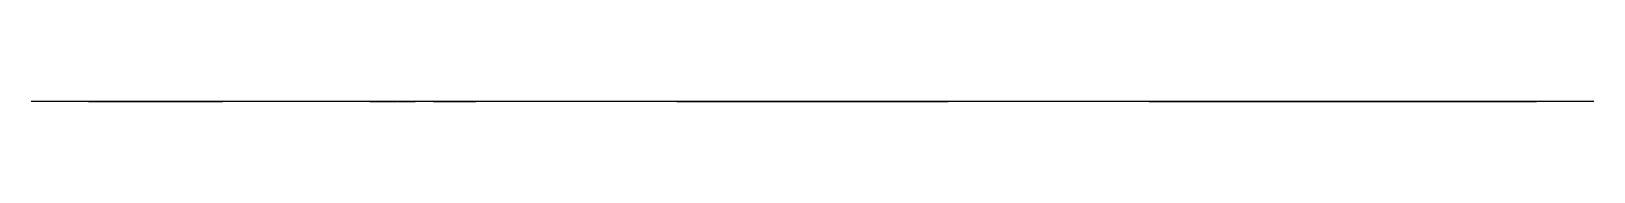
# Model space of a CAD drawing. Header units: inches. Extents: x -490 to -221, y 206 to 408.
# Drawn here: x -311.3 to -231.3, y 205.8 to 205.8 of the extents above; entities that cross this region are included whole.
import ezdxf

# ---------------------------------------------------------------- set-up
doc = ezdxf.new("R2010")
doc.units = ezdxf.units.IN
doc.header["$MEASUREMENT"] = 0

msp = doc.modelspace()

# ---------------------------------------------------------------- linework, layer by layer
msp.add_line((-231.30013, 205.83776, 142.58979), (-311.30013, 205.83776, 142.58979))
at = {"extrusion": (0, 1, -1.83697e-16)}
for p, q in [((-306.1959, 205.83776, 151.2262), (-308.37079, 205.83776, 139.78284)), ((-308.37079, 205.83776, 139.78284), (-304.39386, 205.83776, 129.33455)), ((-304.39386, 205.83776, 129.33455), (-305.26381, 205.83776, 140.03161)), ((-305.26381, 205.83776, 140.03161), (-304.26958, 205.83776, 151.16401)), ((-302.92806, 205.83776, 116.81569), (-304.34952, 205.83776, 119.47881)), ((-304.34952, 205.83776, 119.47881), (-302.53348, 205.83776, 126.12099)), ((-302.92806, 205.83776, 116.81569), (-301.50659, 205.83776, 119.47881)), ((-302.92806, 205.83776, 124.67782), (-301.50659, 205.83776, 119.47881)), ((-293.97185, 205.83776, 116.81569), (-295.39331, 205.83776, 119.47881)), ((-293.97185, 205.83776, 124.67782), (-295.39331, 205.83776, 119.47881)), ((-292.55038, 205.83776, 119.47881), (-294.36642, 205.83776, 126.12099)), ((-293.97185, 205.83776, 116.81569), (-292.55038, 205.83776, 119.47881)), ((-292.63032, 205.83776, 151.16401), (-293.31386, 205.83776, 155.76622)), ((-291.63609, 205.83776, 140.03161), (-292.63032, 205.83776, 151.16401)), ((-288.52911, 205.83776, 139.78284), (-292.50605, 205.83776, 129.33455)), ((-292.50605, 205.83776, 129.33455), (-291.63609, 205.83776, 140.03161)), ((-289.15051, 205.83776, 155.70403), (-290.704, 205.83776, 151.2262)), ((-290.704, 205.83776, 151.2262), (-288.52911, 205.83776, 139.78284)), ((-276.72229, 205.83776, 139.41177), (-278.24471, 205.83776, 131.40142)), ((-278.24471, 205.83776, 131.40142), (-275.46086, 205.83776, 124.08762)), ((-275.78069, 205.83776, 150.0347), (-277.80974, 205.83776, 142.54626)), ((-277.80974, 205.83776, 142.54626), (-276.72229, 205.83776, 139.41177)), ((-275.46086, 205.83776, 124.08762), (-276.06983, 205.83776, 131.57556)), ((-276.06983, 205.83776, 131.57556), (-275.37387, 205.83776, 139.36824)), ((-274.89539, 205.83776, 142.58979), (-275.78069, 205.83776, 150.0347)), ((-274.4348, 205.83776, 115.32441), (-275.42982, 205.83776, 117.1886)), ((-275.42982, 205.83776, 117.1886), (-274.1586, 205.83776, 121.83813)), ((-275.37387, 205.83776, 139.36824), (-274.89539, 205.83776, 142.58979)), ((-274.89539, 205.83776, 142.58979), (-267.70486, 205.83776, 142.58979)), ((-274.4348, 205.83776, 115.32441), (-273.43978, 205.83776, 117.1886)), ((-274.4348, 205.83776, 120.82791), (-273.43978, 205.83776, 117.1886)), ((-271.30013, 205.83776, 102.76937), (-271.30013, 205.83776, 182.41021)), ((-268.16545, 205.83776, 115.32441), (-269.16048, 205.83776, 117.1886)), ((-268.16545, 205.83776, 120.82791), (-269.16048, 205.83776, 117.1886)), ((-267.17043, 205.83776, 117.1886), (-268.44166, 205.83776, 121.83813)), ((-268.16545, 205.83776, 115.32441), (-267.17043, 205.83776, 117.1886)), ((-267.22639, 205.83776, 139.36824), (-267.70486, 205.83776, 142.58979)), ((-267.70486, 205.83776, 142.58979), (-266.81956, 205.83776, 150.0347)), ((-266.53042, 205.83776, 131.57556), (-267.22639, 205.83776, 139.36824)), ((-264.35554, 205.83776, 131.40142), (-267.13939, 205.83776, 124.08762)), ((-267.13939, 205.83776, 124.08762), (-266.53042, 205.83776, 131.57556)), ((-266.81956, 205.83776, 150.0347), (-264.79052, 205.83776, 142.54626)), ((-264.79052, 205.83776, 142.54626), (-265.87796, 205.83776, 139.41177)), ((-265.87796, 205.83776, 139.41177), (-264.35554, 205.83776, 131.40142)), ((-251.89626, 205.83776, 151.2262), (-254.07114, 205.83776, 139.78284)), ((-254.07114, 205.83776, 139.78284), (-250.09421, 205.83776, 129.33455)), ((-250.55111, 205.83776, 166.40181), (-253.44974, 205.83776, 155.70403)), ((-253.44974, 205.83776, 155.70403), (-251.89626, 205.83776, 151.2262)), ((-250.09421, 205.83776, 129.33455), (-250.96416, 205.83776, 140.03161)), ((-250.96416, 205.83776, 140.03161), (-249.96993, 205.83776, 151.16401)), ((-249.2864, 205.83776, 155.76622), (-250.55111, 205.83776, 166.40181)), ((-248.62841, 205.83776, 116.81569), (-250.04987, 205.83776, 119.47881)), ((-250.04987, 205.83776, 119.47881), (-248.23383, 205.83776, 126.12099)), ((-249.96993, 205.83776, 151.16401), (-249.2864, 205.83776, 155.76622)), ((-249.2864, 205.83776, 155.76622), (-239.01421, 205.83776, 155.76622)), ((-248.62841, 205.83776, 116.81569), (-247.20694, 205.83776, 119.47881)), ((-248.62841, 205.83776, 124.67782), (-247.20694, 205.83776, 119.47881)), ((-239.6722, 205.83776, 116.81569), (-241.09366, 205.83776, 119.47881)), ((-239.6722, 205.83776, 124.67782), (-241.09366, 205.83776, 119.47881)), ((-238.25074, 205.83776, 119.47881), (-240.06678, 205.83776, 126.12099)), ((-239.6722, 205.83776, 116.81569), (-238.25074, 205.83776, 119.47881)), ((-238.33067, 205.83776, 151.16401), (-239.01421, 205.83776, 155.76622)), ((-239.01421, 205.83776, 155.76622), (-237.7495, 205.83776, 166.40181)), ((-237.33644, 205.83776, 140.03161), (-238.33067, 205.83776, 151.16401)), ((-234.22946, 205.83776, 139.78284), (-238.2064, 205.83776, 129.33455)), ((-238.2064, 205.83776, 129.33455), (-237.33644, 205.83776, 140.03161)), ((-237.7495, 205.83776, 166.40181), (-234.85086, 205.83776, 155.70403)), ((-234.85086, 205.83776, 155.70403), (-236.40435, 205.83776, 151.2262)), ((-236.40435, 205.83776, 151.2262), (-234.22946, 205.83776, 139.78284))]:
    msp.add_line(p, q, dxfattribs=at)
at = {"extrusion": (0, -1, 0)}
msp.add_line((-271.30013, 205.83776, 142.58979), (-271.30013, 205.83776, 42.58979), dxfattribs=at)

doc.saveas('drawing.dxf')
